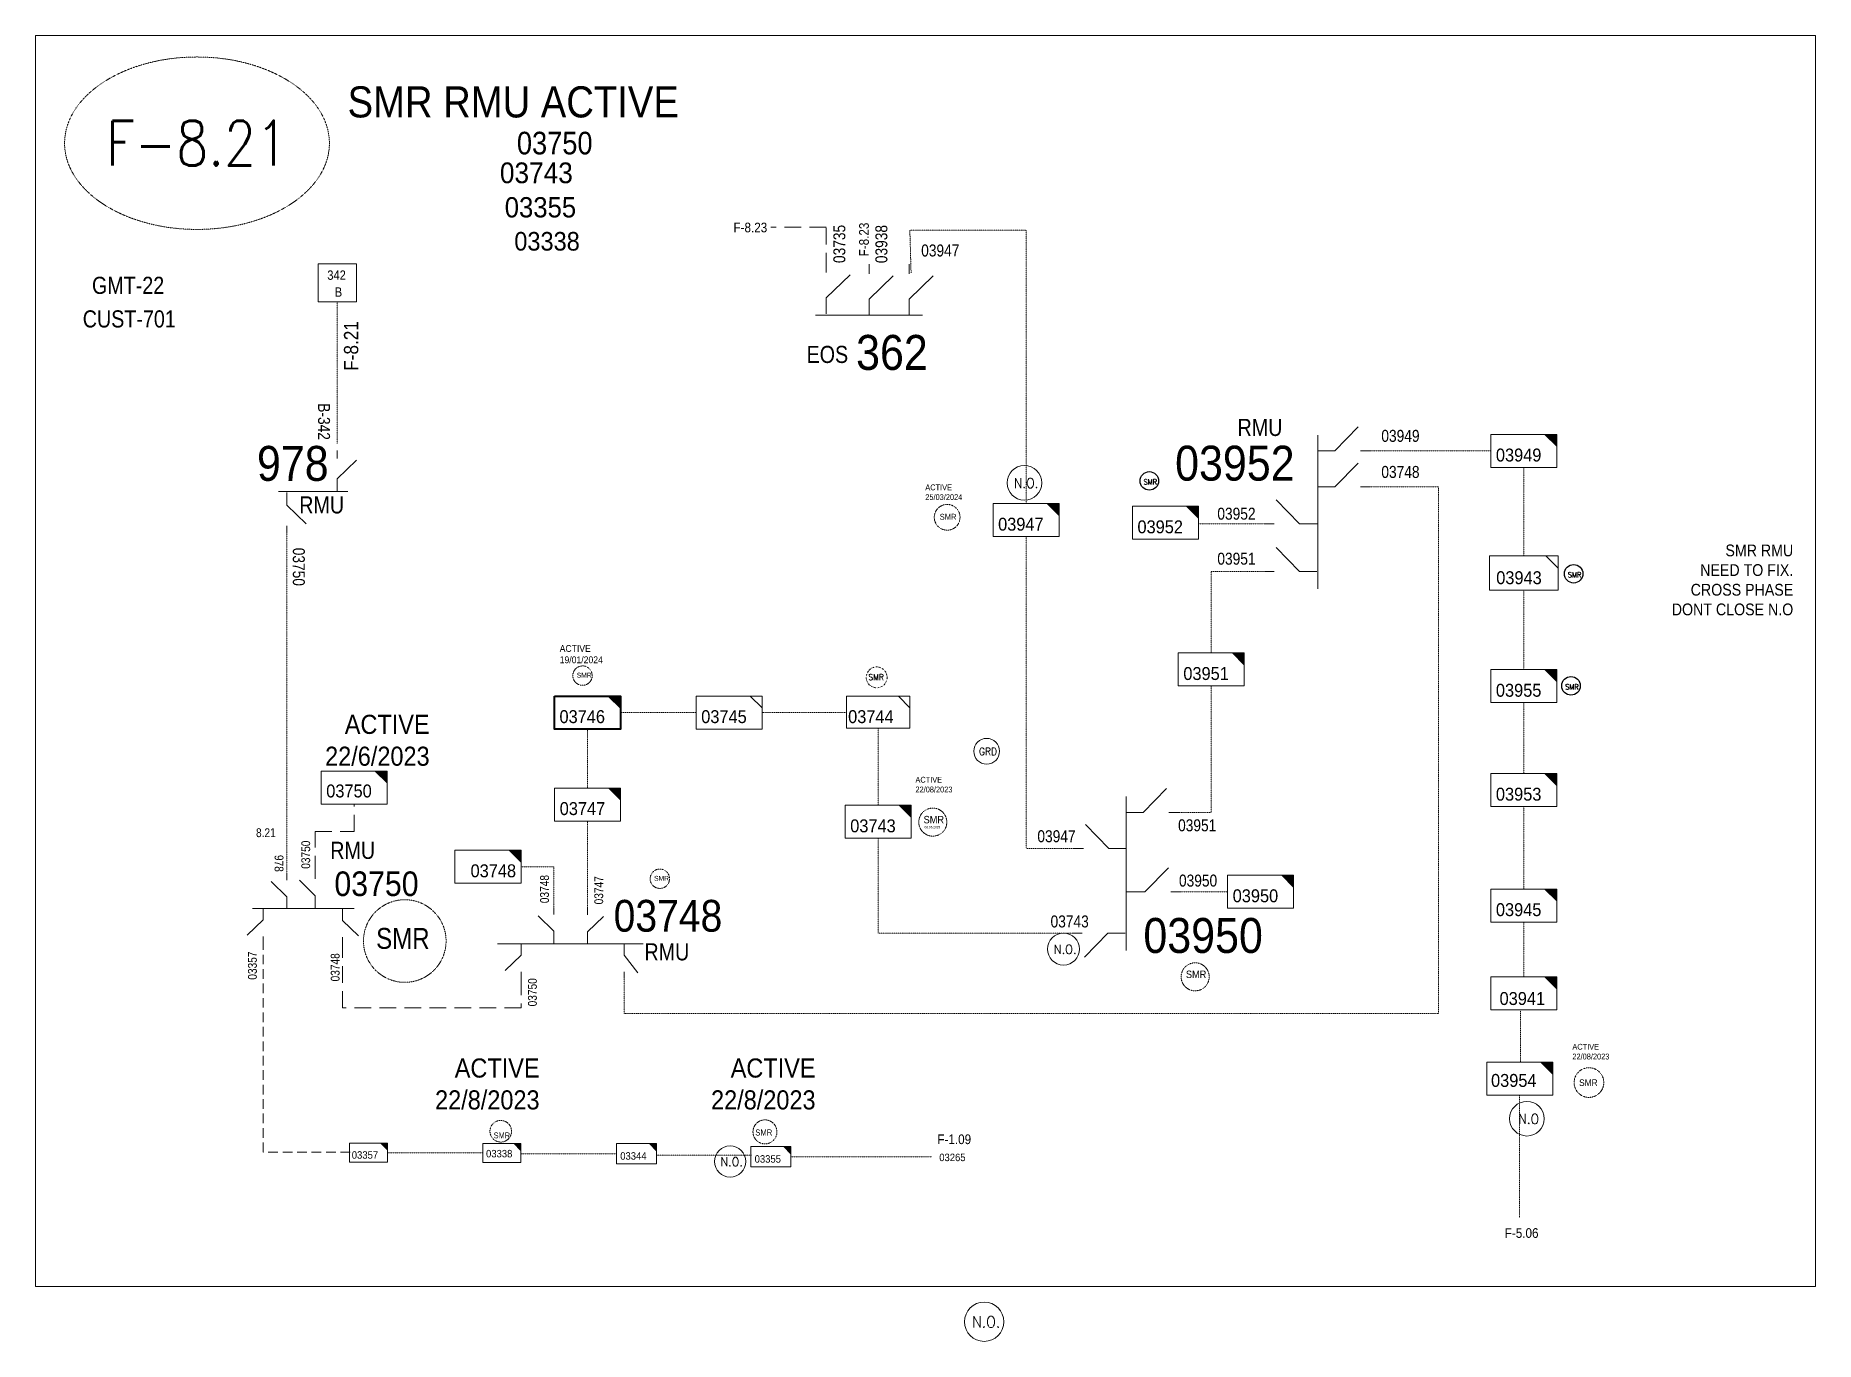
# Model space of a CAD drawing. Header units: metres. Extents: x 65984 to 144644, y -19036 to 23726.
# Drawn here: x 96184 to 97064, y 757 to 1403 of the extents above; entities that cross this region are included whole.
import ezdxf
from ezdxf.enums import TextEntityAlignment as Align

# ---------------------------------------------------------------- set-up
doc = ezdxf.new("R2010")
doc.units = ezdxf.units.M
doc.header["$MEASUREMENT"] = 0
for name, pattern in [('DGN Style 2', [0.023128, 0, -0.023128]), ('DGN Style 3', [0.013877, 0, -0.013877]), ('DGN Style 4', [1.6, 0.8, -0.4, 0, -0.4]), ('HIDDEN2', [2381.25, 1587.5, -793.75])]:
    doc.linetypes.add(name, pattern=pattern)
doc.layers.get('0').update_dxf_attribs({"color": 95, "lineweight": 40})
for name, color, linetype, lineweight in [('d_eos', 111, 'Continuous', 40), ('d_eos no', 121, 'Continuous', 40), ('d_switch', 95, 'Continuous', 40), ('d_tf no', 6, 'Continuous', 40), ('d_ug cable', 95, 'Continuous', 40), ('d_unit sub', 7, 'Continuous', 40), ('fedr no', 95, 'Continuous', 40), ('GRID STATION  04', 7, 'Continuous', 40), ('Level 37', 7, 'Continuous', 0), ('O H MAIN FEEDER', 4, 'Continuous', 100), ('SW N O', 114, 'Continuous', 30)]:
    doc.layers.add(name, color=color, linetype=linetype, lineweight=lineweight)
doc.styles.add('NASKHF', font='naskhf.shx', dxfattribs={"height": 8})
doc.styles.add('Style-Arial', font='arial.ttf')
doc.styles.add('Style-ENGINEERING', font='ENGINEERING.shx')
doc.styles.add('Style-msdefault', font='msdefault.shx')
doc.styles.add('Style-simplex', font='simplex.shx')
doc.styles.add('Style-STANDARD', font='STANDARD.shx')

msp = doc.modelspace()

# ---------------------------------------------------------------- texts
at = {"layer": 'd_eos no', "color": 7, "linetype": 'Continuous', "lineweight": 13, "style": 'Style-Arial', "width": 0.88}
for s, p in [('362', (96589.5, 1254.85)), ('978', (96293.28, 1199.98))]:
    msp.add_text(s, height=17.28, dxfattribs=at).set_placement(p, align=Align.TOP_LEFT)
msp.add_text('03952', height=17.28, dxfattribs=at).set_placement((96806.3, 1200.1), align=Align.TOP_RIGHT)
at = {"layer": 'd_eos no', "color": 120, "linetype": 'Continuous', "lineweight": 13, "style": 'Style-Arial', "width": 0.88}
msp.add_text('03750', height=12.176, dxfattribs=at).set_placement((96373.2, 977.43), align=Align.RIGHT)
at = {"layer": 'd_eos no', "color": 2, "linetype": 'Continuous', "lineweight": 13, "style": 'Style-Arial', "width": 0.88}
for s, height, p in [('03748', 15.714, (96523.35, 975.54)), ('03950', 17.28, (96790.61, 966.59))]:
    msp.add_text(s, height=height, dxfattribs=at).set_placement(p, align=Align.TOP_RIGHT)
at = {"layer": 'd_eos no', "color": 120, "linetype": 'Continuous', "lineweight": 13, "attachment_point": 9, "style": 'NASKHF'}
for s, insert, char_height in [('\\fArial|b0|i0|c178178|p39;\\H1x;\\W0.88;SMR RMU ACTIVE', (96501.89, 1362.17), 15.3744), ('\\fArial|b0|i0|c178178|p39;\\H1x;\\W0.88;ACTIVE\\P22/6/2023', (96378.66, 1041.72), 9.4503), ('\\fArial|b0|i0|c178178|p39;\\H1x;\\W0.88;ACTIVE\\P22/8/2023', (96433.02, 871.8), 9.4503), ('\\fArial|b0|i0|c178178|p39;\\H1x;\\W0.88;ACTIVE\\P22/8/2023', (96569.47, 871.8), 9.4503)]:
    msp.add_mtext(s, dxfattribs=dict(at, insert=insert, char_height=char_height))
at = {"layer": 'd_switch', "color": 121, "linetype": 'Continuous', "lineweight": 13, "style": 'Style-msdefault', "width": 0.9}
msp.add_text('03750', height=11.177, dxfattribs=at).set_placement((96459.21, 1355.3), align=Align.TOP_RIGHT)
at = {"layer": 'd_switch', "color": 2, "linetype": 'Continuous', "lineweight": 13, "style": 'Style-msdefault', "width": 0.9}
for s, p in [('F-8.23', (96545.57, 1310.37)), ('F-1.09', (96646.38, 859.58)), ('F-5.06', (96926.89, 813.23))]:
    msp.add_text(s, height=4.794, dxfattribs=at).set_placement(p, align=Align.TOP_RIGHT)
at = {"layer": 'd_switch', "color": 7, "linetype": 'Continuous', "lineweight": 13, "style": 'Style-ENGINEERING', "width": 0.857143}
for s, rotation, p in [('03735', 90, (96578.25, 1290.39)), ('03938', 90, (96599.04, 1290.33)), ('03743', 359.99999, (96685.65, 967.85))]:
    msp.add_text(s, height=5.927, rotation=rotation, dxfattribs=at).set_placement(p, align=Align.TOP_LEFT)
at = {"layer": 'd_switch', "color": 2, "linetype": 'Continuous', "lineweight": 13, "style": 'Style-msdefault', "width": 0.9}
msp.add_text('F-8.23', height=4.794, rotation=90, dxfattribs=at).set_placement((96591.01, 1310.38), align=Align.TOP_RIGHT)
at = {"layer": 'd_switch', "color": 7, "linetype": 'Continuous', "lineweight": 13, "style": 'Style-ENGINEERING', "width": 0.857143}
msp.add_text('03947', height=5.927, dxfattribs=at).set_placement((96621.69, 1299.58), align=Align.TOP_LEFT)
at = {"layer": 'd_switch', "color": 5, "linetype": 'Continuous', "lineweight": 13, "style": 'Style-msdefault', "width": 0.9}
msp.add_text('F-8.21', height=7.059, rotation=90, dxfattribs=at).set_placement((96336.3, 1261.68), align=Align.TOP_RIGHT)
at = {"layer": 'd_switch', "color": 7, "linetype": 'Continuous', "lineweight": 13, "style": 'Style-ENGINEERING', "width": 0.857143}
for s, p in [('03949', (96868.08, 1201.99)), ('03748', (96868.08, 1184.16)), ('03951', (96767.59, 1009.45)), ('03950', (96768.03, 982.12))]:
    msp.add_text(s, height=5.927, rotation=359.99963, dxfattribs=at).set_placement(p, align=Align.RIGHT)
for s, height, rotation, p in [('03952', 5.927, 0.00037, (96768.11, 1163.52)), ('03951', 5.927, 0.00037, (96768.11, 1141.27)), ('03947', 5.927, 0.00037, (96679.14, 1004.05)), ('03750', 4.37, 90.00073, (96431.65, 922.89))]:
    msp.add_text(s, height=height, rotation=rotation, dxfattribs=at).set_placement(p)
at = {"layer": 'd_switch', "color": 5, "linetype": 'Continuous', "lineweight": 13, "style": 'Style-ENGINEERING', "width": 0.857143}
for s, rotation, p in [('8.21', 359.99963, (96302.57, 1006.57)), ('978', 269.99963, (96302.01, 989.4)), ('03748', 89.99963, (96334.14, 949.16))]:
    msp.add_text(s, height=4.37, rotation=rotation, dxfattribs=at).set_placement(p, align=Align.RIGHT)
at = {"layer": 'd_switch', "color": 2, "linetype": 'Continuous', "lineweight": 13, "style": 'Style-ENGINEERING', "width": 0.857143}
for s, p in [('03748', (96437.65, 987.84)), ('03747', (96464.46, 987.25))]:
    msp.add_text(s, height=4.37, rotation=89.99963, dxfattribs=at).set_placement(p, align=Align.RIGHT)
at = {"layer": 'd_switch', "color": 5, "linetype": 'Continuous', "lineweight": 13, "style": 'Style-ENGINEERING', "width": 0.857143}
msp.add_text('03357', height=4.37, rotation=90.00037, dxfattribs=at).set_placement((96293.22, 936.08))
at = {"layer": 'd_switch', "color": 2, "linetype": 'Continuous', "lineweight": 13, "insert": (97052.84, 1151.24), "char_height": 5.8321, "attachment_point": 3, "style": 'NASKHF'}
msp.add_mtext('\\Fmsdefault;\\H1x;\\W0.9;SMR RMU\\PNEED TO FIX.\\PCROSS PHASE\\PDONT CLOSE N.O ', dxfattribs=at)
at = {"layer": 'd_switch', "color": 5, "linetype": 'Continuous', "lineweight": 13, "insert": (96319.65, 1004.85), "char_height": 4.3697, "attachment_point": 9, "rotation": 89.99963, "style": 'NASKHF'}
msp.add_mtext('\\FENGINEERING;\\H1x;\\W0.857143;03750\\P', dxfattribs=at)
at = {"layer": 'd_tf no', "color": 121, "linetype": 'Continuous', "lineweight": 13, "style": 'Style-msdefault', "width": 0.945946}
for s, height, p in [('03743', 10.25, (96413.4, 1340.13)), ('03355', 10.037, (96415.79, 1322.99)), ('03338', 9.201, (96420.53, 1305.76)), ('03947', 6.394, (96659.72, 1164.49)), ('03743', 6.394, (96586.6, 1015.35)), ('03338', 3.7, (96406.55, 851.93)), ('03355', 3.7, (96539.34, 849.32))]:
    msp.add_text(s, height=height, dxfattribs=at).set_placement(p, align=Align.TOP_LEFT)
at = {"layer": 'd_tf no', "color": 5, "linetype": 'Continuous', "lineweight": 13, "style": 'Style-msdefault', "width": 0.945946}
for s, height, p in [('03949', 6.394, (96905.83, 1198.68)), ('03951', 6.394, (96751.3, 1090.65)), ('03745', 6.394, (96512.94, 1069.34)), ('03953', 6.394, (96905.83, 1031)), ('03747', 6.394, (96442.97, 1023.87)), ('03950', 6.394, (96775.7, 980.77)), ('03945', 6.394, (96905.83, 973.91)), ('03941', 6.394, (96907.65, 929.97)), ('03357', 3.7, (96340.17, 851.27)), ('03344', 3.7, (96472.9, 850.79))]:
    msp.add_text(s, height=height, dxfattribs=at).set_placement(p, align=Align.TOP_LEFT)
at = {"layer": 'd_tf no', "color": 1, "linetype": 'Continuous', "lineweight": 40, "style": 'Style-msdefault', "width": 0.945946}
msp.add_text('SMR', height=2.946, rotation=0.00037, dxfattribs=at).set_placement((96630.86, 1166.41), align=Align.TOP_LEFT)
at = {"layer": 'd_tf no', "color": 2, "linetype": 'Continuous', "lineweight": 13, "style": 'Style-msdefault', "width": 0.945946}
for s, p in [('03952', (96728.62, 1163.18)), ('03943', (96906, 1138.03)), ('03955', (96905.83, 1082.37)), ('03744', (96585.57, 1069.34))]:
    msp.add_text(s, height=6.394, dxfattribs=at).set_placement(p, align=Align.TOP_LEFT)
at = {"layer": 'd_tf no', "color": 1, "linetype": 'Continuous', "lineweight": 40, "style": 'Style-msdefault', "width": 0.945946}
for height, p in [(2.428, (96451.38, 1087.85)), (2.428, (96489.61, 987.42)), (3.256, (96946.96, 886.81)), (2.897, (96410.3, 860.56)), (2.997, (96539.66, 862.04))]:
    msp.add_text('SMR', height=height, dxfattribs=at).set_placement(p, align=Align.TOP_LEFT)
at = {"layer": 'd_tf no', "color": 1, "linetype": 'Continuous', "lineweight": 13, "ltscale": 0.9, "style": 'Style-simplex', "width": 0.909091}
msp.add_text('SMR', height=3.004, dxfattribs=at).set_placement((96599.41, 1085.68), align=Align.MIDDLE_CENTER)
at = {"layer": 'd_tf no', "color": 121, "linetype": 'Continuous', "lineweight": 40, "style": 'Style-msdefault', "width": 0.945946}
msp.add_text('03746', height=6.394, dxfattribs=at).set_placement((96442.86, 1069.34), align=Align.TOP_LEFT)
at = {"layer": 'd_tf no', "color": 121, "linetype": 'Continuous', "lineweight": 13, "style": 'Style-msdefault', "width": 0.945946}
msp.add_text('03750', height=6.394, dxfattribs=at).set_placement((96327.55, 1026.2))
at = {"layer": 'd_tf no', "color": 2, "linetype": 'Continuous', "lineweight": 13, "style": 'Style-msdefault', "width": 0.945946}
msp.add_text('03748', height=6.394, dxfattribs=at).set_placement((96421.39, 993.12), align=Align.TOP_RIGHT)
at = {"layer": 'd_tf no', "color": 131, "linetype": 'Continuous', "lineweight": 13, "style": 'Style-msdefault', "width": 0.945946}
msp.add_text('03954', height=6.394, dxfattribs=at).set_placement((96903.43, 889.48), align=Align.TOP_LEFT)
at = {"layer": 'd_tf no', "color": 215, "linetype": 'Continuous', "lineweight": 13, "style": 'Style-msdefault', "width": 0.945946}
msp.add_text('03265', height=3.7, dxfattribs=at).set_placement((96630.62, 850.07), align=Align.TOP_LEFT)
at = {"layer": 'd_tf no', "color": 121, "linetype": 'Continuous', "lineweight": 40, "attachment_point": 1, "style": 'NASKHF'}
for s, insert, char_height in [('\\Fmsdefault;\\H1x;\\W0.945946;ACTIVE\\P25/03/2024', (96623.72, 1180.94), 2.8898), ('\\Fmsdefault;\\H1x;\\W0.945946;ACTIVE\\P19/01/2024', (96442.97, 1101.53), 3.3676), ('\\Fmsdefault;\\H1x;\\W0.945946;ACTIVE\\P22/08/2023', (96618.85, 1036.38), 2.8898), ('\\Fmsdefault;\\H1x;\\W0.945946;ACTIVE\\P22/08/2023', (96943.64, 904.36), 2.8898)]:
    msp.add_mtext(s, dxfattribs=dict(at, insert=insert, char_height=char_height))
at = {"layer": 'd_tf no', "color": 2, "lineweight": 13, "char_height": 3.678, "attachment_point": 1, "style": 'NASKHF'}
for insert in [(96622.87, 1017.07), (96752.56, 940.59)]:
    msp.add_mtext('\\Fmsdefault;\\H1x;\\W0.925;SMR\\P', dxfattribs=dict(at, insert=insert))
at = {"layer": 'd_tf no', "color": 5, "lineweight": 13, "insert": (96623.36, 1012.07), "char_height": 1.0955, "attachment_point": 1, "style": 'NASKHF'}
msp.add_mtext('\\Fmsdefault;\\H1x;\\W0.925;08.06.2023', dxfattribs=at)
at = {"layer": 'fedr no', "color": 6, "linetype": 'Continuous', "lineweight": 13, "style": 'Style-STANDARD', "width": 0.909091}
msp.add_text('F-8.21', height=22.206, dxfattribs=at).set_placement((96263.64, 1349.65), align=Align.MIDDLE_CENTER)
at = {"layer": 'GRID STATION  04', "color": 5, "linetype": 'Continuous', "lineweight": 13, "style": 'Style-msdefault', "width": 0.888889}
for s, height, p in [('342', 4.628, (96328.06, 1282.11)), ('B', 4.63, (96331.75, 1273.74))]:
    msp.add_text(s, height=height, dxfattribs=at).set_placement(p)
at = {"layer": 'Level 37', "color": 7, "linetype": 'Continuous', "lineweight": 13}
for s, height, rotation, style, width, p in [('GMT-22', 8.467, 0.00037, 'Style-msdefault', 0.86, (96247.43, 1283.62)), ('EOS', 8.467, 0.00037, 'Style-msdefault', 0.86, (96585.58, 1249.46)), ('B-342', 5.927, 270, 'Style-ENGINEERING', 0.857143, (96329.42, 1202.95)), ('RMU', 8.467, 0.00037, 'Style-msdefault', 0.86, (96800.27, 1213.37)), ('RMU', 8.467, 0.00037, 'Style-msdefault', 0.86, (96336.37, 1175.06)), ('03750', 5.927, 270, 'Style-ENGINEERING', 0.857143, (96316.95, 1130.75))]:
    msp.add_text(s, height=height, rotation=rotation, dxfattribs=dict(at, style=style, width=width)).set_placement(p, align=Align.TOP_RIGHT)
at = {"layer": 'Level 37', "color": 2, "linetype": 'Continuous', "lineweight": 13, "style": 'Style-msdefault', "width": 0.86}
for s, p in [('CUST-701', (96253.15, 1267.02)), ('RMU', (96507.03, 954.09))]:
    msp.add_text(s, height=8.467, rotation=0.00037, dxfattribs=at).set_placement(p, align=Align.TOP_RIGHT)
msp.add_text('RMU', height=8.467, rotation=359.99963, dxfattribs=at).set_placement((96351.7, 995.8), align=Align.RIGHT)
at = {"layer": 'Level 37', "color": 1, "linetype": 'Continuous', "lineweight": 13, "style": 'Style-msdefault', "width": 0.86}
msp.add_text('SMR', height=10.335, rotation=359.99963, dxfattribs=at).set_placement((96378.63, 951.33), align=Align.RIGHT)

# ---------------------------------------------------------------- blocks, each defined once
blk = doc.blocks.new('TF_8')
at = {"color": 0, "linetype": 'ByBlock', "lineweight": -2}
blk.add_line((6.3, 4.95), (9.9, 1.35), dxfattribs=at)
blk.add_3dface([(-10.1, 4.95), (9.9, 4.95), (9.9, -5.05), (-10.1, -5.05)], dxfattribs=at)
blk = doc.blocks.new('exist.us-1000kva')
at = {"color": 0, "linetype": 'ByBlock', "lineweight": -2, "flags": 128}
blk.add_lwpolyline([(40, 12.9), (32.8, 20), (40, 20)], close=True, dxfattribs=at)
at = {"color": 0, "linetype": 'ByBlock', "lineweight": -2, "extrusion": (0, 0, -1)}
blk.add_solid([(-40, 12.9), (-32.8, 20), (-40, 20)], dxfattribs=at)
at = {"color": 0, "linetype": 'ByBlock', "lineweight": -2, "xscale": 2, "yscale": 2}
blk.add_blockref('TF_8', (20.2, 10.1), dxfattribs=at)
blk = doc.blocks.new('*U1163')
at = {"layer": 'd_eos', "color": 7, "linetype": 'Continuous', "lineweight": 13, "ltscale": 0.937135}
for p, q in [((-10.92, 12.05), (-10.92, 14.82)), ((-10.92, 4.75), (-4.06, 11.41)), ((-10.93, 0.2), (-10.93, 4.75)), ((-13.93, -0.16), (10.87, -0.16)), ((7.07, -0.16), (7.07, -4.72)), ((7.08, -4.72), (13.94, -11.38)), ((7.07, -12.02), (7.07, -14.78))]:
    blk.add_line(p, q, dxfattribs=at)
at = {"layer": 'd_ug cable', "color": 7, "linetype": 'DGN Style 2', "lineweight": 13, "extrusion": (0, 0, -1), "flags": 128}
blk.add_lwpolyline([(-7.07, -14.78), (-7.07, -14.78)], close=True, dxfattribs=at)
blk = doc.blocks.new('*U3851')
at = {"layer": 'SW N O', "color": 2}
blk.add_circle((0, 0), 16.8, dxfattribs=at)
at = {"layer": 'SW N O', "color": 240, "insert": (1.7, -1.8), "char_height": 9.6, "attachment_point": 5, "line_spacing_factor": 0.6, "style": 'Style-STANDARD'}
blk.add_mtext('SMR\\P', dxfattribs=at)
blk = doc.blocks.new('*U3620')
at = {"layer": 'SW N O', "color": 3, "lineweight": 13, "ltscale": 0.426762}
blk.add_circle((0, 0), 16.8, dxfattribs=at)
at = {"layer": 'SW N O', "color": 3, "lineweight": 13, "style": 'Style-STANDARD'}
blk.add_text('N.O', height=9.6, dxfattribs=at).set_placement((1.7, -0.2), align=Align.MIDDLE_CENTER)
blk = doc.blocks.new('*U3483')
at = {"layer": 'SW N O', "color": 3, "lineweight": 13, "ltscale": 0.426762}
blk.add_circle((0, 0), 16.8, dxfattribs=at)
at = {"layer": 'SW N O', "color": 3, "lineweight": 13, "style": 'Style-STANDARD'}
blk.add_text('N.O.', height=9.6, dxfattribs=at).set_placement((1.7, -0.2), align=Align.MIDDLE_CENTER)
blk = doc.blocks.new('*U4259')
at = {"layer": 'SW N O', "color": 3, "lineweight": 13, "ltscale": 0.426762}
blk.add_circle((0, 0), 16.8, dxfattribs=at)
at = {"layer": 'SW N O', "color": 3, "lineweight": 13, "style": 'Style-STANDARD'}
blk.add_text('N.O.', height=9.6, dxfattribs=at).set_placement((1.7, -0.2), align=Align.MIDDLE_CENTER)
blk = doc.blocks.new('*U4265')
at = {"layer": 'SW N O', "color": 5, "lineweight": 13, "ltscale": 0.426762}
blk.add_circle((0, 0), 16.8, dxfattribs=at)
at = {"layer": 'SW N O', "color": 5, "lineweight": 13, "style": 'Style-STANDARD'}
blk.add_text('N.O.', height=9.6, dxfattribs=at).set_placement((1.7, -0.2), align=Align.MIDDLE_CENTER)
blk = doc.blocks.new('*U4266')
at = {"layer": 'SW N O', "color": 3, "lineweight": 13, "ltscale": 0.426762}
blk.add_circle((0, 0), 16.8, dxfattribs=at)
at = {"layer": 'SW N O', "color": 3, "lineweight": 13, "style": 'Style-STANDARD'}
blk.add_text('N.O.', height=9.6, dxfattribs=at).set_placement((1.7, -0.2), align=Align.MIDDLE_CENTER)
blk = doc.blocks.new('*U4329')
at = {"layer": 'SW N O', "color": 6, "lineweight": 13, "ltscale": 0.426762}
blk.add_circle((0, 0), 16.8, dxfattribs=at)
at = {"layer": 'SW N O', "color": 6, "lineweight": 13, "style": 'Style-STANDARD'}
blk.add_text('GRD', height=9.6, dxfattribs=at).set_placement((1.7, -0.2), align=Align.MIDDLE_CENTER)

# ---------------------------------------------------------------- linework, layer by layer
at = {"layer": 'd_eos', "color": 7, "linetype": 'Continuous', "lineweight": 13, "ltscale": 1.080992}
for p, q in [((96574.66, 1285.73), (96574.66, 1290.51)), ((96595.91, 1285.11), (96595.91, 1289.89)), ((96615.79, 1285.1), (96615.79, 1289.89)), ((96574.66, 1273.13), (96586.52, 1284.63)), ((96595.91, 1272.5), (96607.77, 1284.01)), ((96615.79, 1272.5), (96627.65, 1284.01)), ((96574.66, 1265.25), (96574.66, 1273.13)), ((96595.91, 1264.63), (96595.91, 1272.5)), ((96615.79, 1264.62), (96615.79, 1272.5)), ((96826.26, 1197.51), (96837.77, 1209.37)), ((96817.76, 1205.36), (96817.76, 1129.36)), ((96817.76, 1197.52), (96826.26, 1197.52)), ((96838.87, 1197.51), (96843.65, 1197.51)), ((96826.26, 1179.68), (96837.77, 1191.53)), ((96817.76, 1179.68), (96826.26, 1179.68)), ((96838.87, 1179.68), (96843.65, 1179.68)), ((96808.74, 1161.47), (96797.23, 1173.32)), ((96796.13, 1161.46), (96791.35, 1161.46)), ((96817.76, 1161.46), (96808.74, 1161.46)), ((96808.74, 1137.91), (96797.22, 1149.76)), ((96796.13, 1137.91), (96791.35, 1137.91)), ((96817.24, 1137.91), (96808.74, 1137.91))]:
    msp.add_line(p, q, dxfattribs=at)
at = {"layer": 'd_eos', "color": 5, "linetype": 'Continuous', "lineweight": 13, "ltscale": 1.080992}
msp.add_line((96569.47, 1264.63), (96622.35, 1264.63), dxfattribs=at)
at = {"layer": 'd_eos', "color": 2, "linetype": 'Continuous', "lineweight": 13, "ltscale": 1.080992}
for p, q in [((96731.48, 1018.74), (96742.99, 1030.6)), ((96722.98, 1026.59), (96722.98, 950.59)), ((96714.48, 1000.91), (96702.97, 1012.77)), ((96722.98, 1018.75), (96731.48, 1018.75)), ((96744.09, 1018.74), (96748.87, 1018.74)), ((96701.88, 1000.91), (96697.09, 1000.91)), ((96722.98, 1000.92), (96714.48, 1000.91)), ((96732.46, 979.61), (96743.97, 991.46)), ((96723.44, 979.6), (96732.46, 979.6)), ((96745.07, 979.6), (96749.85, 979.6)), ((96701.35, 959.14), (96696.57, 959.14)), ((96713.96, 959.14), (96702.44, 947.29)), ((96722.46, 959.14), (96713.96, 959.14))]:
    msp.add_line(p, q, dxfattribs=at)
at = {"layer": 'd_eos', "color": 2, "linetype": 'Continuous', "lineweight": 13, "ltscale": 0.875983}
for p, q in [((96308.09, 985.29), (96308.09, 988.45)), ((96308.09, 976.97), (96300.27, 984.57)), ((96308.09, 971.36), (96308.09, 976.97)), ((96322.15, 977.62), (96314.33, 985.21)), ((96322.15, 971.67), (96322.15, 977.62)), ((96291.15, 971.36), (96341.3, 971.36)), ((96296.32, 971.36), (96296.32, 965.75)), ((96335.66, 971.02), (96335.66, 965.41)), ((96440.1, 968.39), (96440.1, 971.54)), ((96456.79, 968.08), (96456.79, 971.24)), ((96296.33, 965.75), (96288.5, 958.16)), ((96335.66, 965.41), (96343.48, 957.81)), ((96440.1, 960.07), (96432.28, 967.66)), ((96440.1, 954.12), (96440.1, 960.07)), ((96456.78, 959.77), (96464.61, 967.36)), ((96456.79, 954.16), (96456.79, 959.77)), ((96296.32, 957.44), (96296.33, 954.28)), ((96335.66, 957.09), (96335.66, 953.93)), ((96412.27, 953.81), (96484.2, 953.81)), ((96423.85, 953.81), (96423.85, 948.2)), ((96474.89, 953.81), (96474.89, 948.2)), ((96423.85, 948.2), (96416.03, 940.61)), ((96474.89, 948.21), (96481.53, 939.55)), ((96423.85, 939.89), (96423.85, 936.73)), ((96474.89, 939.89), (96474.89, 936.73))]:
    msp.add_line(p, q, dxfattribs=at)
at = {"layer": 'd_eos', "color": 120, "linetype": 'Continuous', "lineweight": 13, "ltscale": 0.875983}
msp.add_line((96322.15, 985.94), (96322.15, 989.09), dxfattribs=at)
at = {"layer": 'd_ug cable', "color": 5, "linetype": 'DGN Style 3', "lineweight": 13}
for p, q in [((96919.65, 1145.64), (96919.65, 1189.35)), ((96791.35, 1161.46), (96758.76, 1161.46)), ((96510.44, 1068.17), (96473, 1068.17)), ((96584.7, 1068.17), (96543.07, 1068.17)), ((96456.79, 1060.01), (96456.79, 1030.86)), ((96600.41, 1022.34), (96600.41, 1060.49)), ((96919.65, 1021.68), (96919.65, 980.9)), ((96456.79, 1014.54), (96456.79, 971.24)), ((96773.2, 979.6), (96749.85, 979.6)), ((96919.65, 937.46), (96919.65, 964.58)), ((96358.23, 850.53), (96405.17, 850.53)), ((96424.09, 849.95), (96471.02, 849.95)), ((96490.87, 849.36), (96537.81, 849.36))]:
    msp.add_line(p, q, dxfattribs=at)
at = {"layer": 'd_ug cable', "color": 30, "linetype": 'DGN Style 3', "lineweight": 13}
msp.add_line((96557.32, 848.58), (96626.96, 848.58), dxfattribs=at)
at = {"layer": 'd_ug cable', "color": 241, "linetype": 'HIDDEN2', "lineweight": 13, "ltscale": 0.005184}
msp.add_lwpolyline([(96574.66, 1287.2), (96574.66, 1308.11), (96547.42, 1308.11)], dxfattribs=at)
at = {"layer": 'd_ug cable', "color": 241, "linetype": 'DGN Style 3', "lineweight": 13, "flags": 128}
msp.add_lwpolyline([(96616.69, 1285.6), (96616.08, 1306.71), (96673.53, 1306.71), (96673.53, 1171.48)], dxfattribs=at)
at = {"layer": 'd_ug cable', "color": 5, "linetype": 'DGN Style 3', "lineweight": 13, "flags": 128}
for points in [[(96332.99, 1201.24), (96333, 1271.15)], [(96903.33, 1197.51), (96843.65, 1197.51)], [(96474.89, 936.73), (96474.89, 919.42), (96877.41, 919.42), (96877.41, 1179.68), (96843.65, 1179.68)], [(96308.09, 988.45), (96308.09, 1156.73)], [(96673.53, 1155.16), (96673.53, 1000.91), (96697.09, 1000.91)], [(96765.11, 1097.64), (96765.11, 1137.91), (96791.35, 1137.91)], [(96919.65, 1128.62), (96919.65, 1089.36)], [(96748.87, 1018.74), (96765.11, 1018.74), (96765.11, 1081.32)], [(96919.65, 1073.05), (96919.65, 1037.99)], [(96600.41, 1006.02), (96600.41, 959.14), (96696.57, 959.14)], [(96917.96, 920.73), (96917.96, 895.26)]]:
    msp.add_lwpolyline(points, dxfattribs=at)
at = {"layer": 'd_ug cable', "color": 5, "linetype": 'HIDDEN2', "lineweight": 13, "ltscale": 0.005184}
for points in [[(96322.15, 989.09), (96322.15, 1009.32), (96341.36, 1009.32), (96341.36, 1022.91)], [(96423.85, 936.73), (96423.85, 922.25), (96335.66, 922.25), (96335.66, 953.93)]]:
    msp.add_lwpolyline(points, dxfattribs=at)
at = {"layer": 'd_ug cable', "color": 2, "linetype": 'DGN Style 3', "lineweight": 13, "flags": 128}
msp.add_lwpolyline([(96440.1, 971.54), (96440.1, 991.95), (96423.84, 991.95)], dxfattribs=at)
at = {"layer": 'd_ug cable', "color": 5, "linetype": 'HIDDEN2', "lineweight": 13, "ltscale": 0.003}
msp.add_lwpolyline([(96339.36, 850.82), (96296.36, 850.82), (96296.36, 955.76)], dxfattribs=at)
at = {"layer": 'd_ug cable', "color": 6, "linetype": 'DGN Style 3', "lineweight": 13, "flags": 128}
msp.add_lwpolyline([(96917.51, 818.48), (96917.51, 879.17)], dxfattribs=at)
at = {"layer": 'd_ug cable', "color": 2, "linetype": 'DGN Style 3', "lineweight": 13}
for centre, radius in [((96634.53, 1164.69), 6.37), ((96454.25, 1086.42), 4.8), ((96492.48, 985.99), 4.8), ((96366.37, 955.2), 20.42), ((96951.84, 885.23), 7.34), ((96413.82, 861.14), 5.34), ((96544.45, 860.84), 5.93)]:
    msp.add_circle(centre, radius, dxfattribs=at)
at = {"layer": 'd_ug cable', "color": 2, "linetype": 'DGN Style 4', "lineweight": 13}
msp.add_circle((96599.69, 1085.58), 5.15, dxfattribs=at)
at = {"layer": 'd_ug cable', "color": 1, "linetype": 'DGN Style 3', "lineweight": 13}
for centre in [(96627.44, 1013.99), (96757.14, 937.51)]:
    msp.add_circle(centre, 6.94, dxfattribs=at)
at = {"layer": 'fedr no', "color": 82, "linetype": 'DGN Style 3', "lineweight": 13, "true_color": 0x1dc70e}
msp.add_ellipse((96263.64, 1349.65), major_axis=(65.46, 0), ratio=0.651175, dxfattribs=at)
at = {"layer": 'GRID STATION  04', "color": 5, "linetype": 'Continuous', "lineweight": 13, "ltscale": 0.756816, "flags": 128}
msp.add_lwpolyline([(96323.56, 1290.04), (96323.56, 1271.15), (96342.45, 1271.15), (96342.45, 1290.04)], close=True, dxfattribs=at)
at = {"layer": 'O H MAIN FEEDER', "color": 140, "linetype": 'Continuous', "lineweight": 13, "flags": 128}
msp.add_lwpolyline([(96183.85, 1402.85), (97063.79, 1402.85), (97063.79, 784.35), (96183.85, 784.35)], close=True, dxfattribs=at)

# ---------------------------------------------------------------- block references
at = {"layer": 'd_eos', "color": 7, "linetype": 'Continuous', "lineweight": 13, "ltscale": 0.937135, "extrusion": (0, 0, -1), "xscale": 1.383060177592115, "yscale": 1.383060177592115, "zscale": 1.383060177592115, "rotation": 180}
msp.add_blockref('*U1163', (-96323.2, 1177.22), dxfattribs=at)
at = {"layer": 'd_tf no', "color": 2, "linetype": 'Continuous', "lineweight": 40, "xscale": 0.8158726798216883, "yscale": 0.8158726798216883, "zscale": 0.7374451967825552, "rotation": 359.9999999999999}
msp.add_blockref('exist.us-1000kva', (96440.36, 1060.01), dxfattribs=at)
at = {"layer": 'd_unit sub', "color": 5, "linetype": 'Continuous', "lineweight": 13, "rotation": 359.9999999999999}
for name, p, xscale, yscale, zscale in [('exist.us-1000kva', (96903.33, 1189.35), 0.8158726798216883, 0.8158726798216883, 0.7374451967825552), ('exist.us-1000kva', (96748.8, 1081.32), 0.8158726798216883, 0.8158726798216883, 0.7374451967825552), ('TF_8', (96526.92, 1068.25), 1.631745359645602, 1.631745359645602, 0.7374451967825552), ('exist.us-1000kva', (96440.47, 1014.54), 0.8158726798216883, 0.8158726798216883, 0.7374451967825552), ('exist.us-1000kva', (96903.33, 1021.68), 0.8158726798216883, 0.8158726798216883, 0.7374451967825552), ('exist.us-1000kva', (96773.2, 971.44), 0.8158726798216883, 0.8158726798216883, 0.7374451967825552), ('exist.us-1000kva', (96903.33, 964.58), 0.8158726798216883, 0.8158726798216883, 0.7374451967825552), ('exist.us-1000kva', (96903.33, 921.14), 0.8158726798216883, 0.8158726798216883, 0.7374451967825552), ('exist.us-1000kva', (96338.98, 845.85), 0.4723032056404582, 0.4723032056404582, 0.4267622666565712), ('exist.us-1000kva', (96471.02, 845.11), 0.4958740411033369, 0.4958740411033369, 0.4267622666565712)]:
    msp.add_blockref(name, p, dxfattribs=dict(at, xscale=xscale, yscale=yscale, zscale=zscale))
at = {"layer": 'd_unit sub', "color": 2, "linetype": 'Continuous', "lineweight": 13, "rotation": 359.9999999999999}
for name, p, xscale, yscale, zscale in [('exist.us-1000kva', (96657.22, 1155.16), 0.8158726798216883, 0.8158726798216883, 0.7374451967825552), ('exist.us-1000kva', (96726.12, 1153.85), 0.8158726798216883, 0.8158726798216883, 0.7374451967825552), ('TF_8', (96919.82, 1137.22), 1.701891818566035, 1.701891818566035, 0.7374451967825552), ('exist.us-1000kva', (96903.33, 1073.05), 0.8158726798216883, 0.8158726798216883, 0.7374451967825552), ('TF_8', (96600.57, 1068.42), 1.57137182471281, 1.57137182471281, 0.7374451967825552), ('exist.us-1000kva', (96325.05, 1022.91), 0.8158726798216883, 0.8158726798216883, 0.7374451967825552), ('exist.us-1000kva', (96584.1, 1006.02), 0.8158726798216883, 0.8158726798216883, 0.7374451967825552), ('exist.us-1000kva', (96391.2, 983.79), 0.8158726798216883, 0.8158726798216883, 0.7374451967825552), ('exist.us-1000kva', (96901.28, 878.94), 0.8158726798216883, 0.8158726798216883, 0.7374451967825552), ('exist.us-1000kva', (96404.91, 845.64), 0.4723032056404582, 0.4723032056404582, 0.4267622666565712), ('exist.us-1000kva', (96537.46, 843.64), 0.4958740411033369, 0.4958740411033369, 0.4267622666565712)]:
    msp.add_blockref(name, p, dxfattribs=dict(at, xscale=xscale, yscale=yscale, zscale=zscale))
at = {"layer": 'SW N O', "color": 3, "lineweight": 13}
for name, p, xscale, yscale, zscale in [('*U3483', (96672.72, 1181.7), 0.5098800330009463, 0.5098800330009463, 0.5098800330009463), ('*U4266', (96692.06, 951.22), 0.4691189715090511, 0.4691189715090511, 0.4691189715090511), ('*U3620', (96921.17, 867.37), 0.5098800330009463, 0.5098800330009463, 0.5098800330009463), ('*U4259', (96527.21, 846.19), 0.4588920297008517, 0.4588920297008517, 0.4588920297008517)]:
    msp.add_blockref(name, p, dxfattribs=dict(at, xscale=xscale, yscale=yscale, zscale=zscale))
at = {"layer": 'SW N O', "color": 240, "xscale": 0.27322590511853, "yscale": 0.27322590511853, "zscale": 0.27322590511853, "rotation": 359.9999999999999}
for p in [(96734.5, 1182.69), (96944.26, 1136.78), (96942.95, 1081.36)]:
    msp.add_blockref('*U3851', p, dxfattribs=at)
at = {"layer": 'SW N O', "color": 6, "lineweight": 13, "xscale": 0.3799863669223314, "yscale": 0.3799863669223314, "zscale": 0.3799863669223314}
msp.add_blockref('*U4329', (96654.06, 1049.02), dxfattribs=at)
at = {"layer": 'SW N O', "color": 5, "lineweight": 13, "xscale": 0.5791592240852482, "yscale": 0.5791592240852482, "zscale": 0.5791592240852482}
msp.add_blockref('*U4265', (96652.83, 767), dxfattribs=at)

msp.set_redraw_order([(e.dxf.handle, doc.entitydb.next_handle()) for e in msp.query("TEXT MTEXT ATTDEF DIMENSION ARC_DIMENSION")])  # texts and dimensions are drawn at this point

doc.saveas('drawing.dxf')
